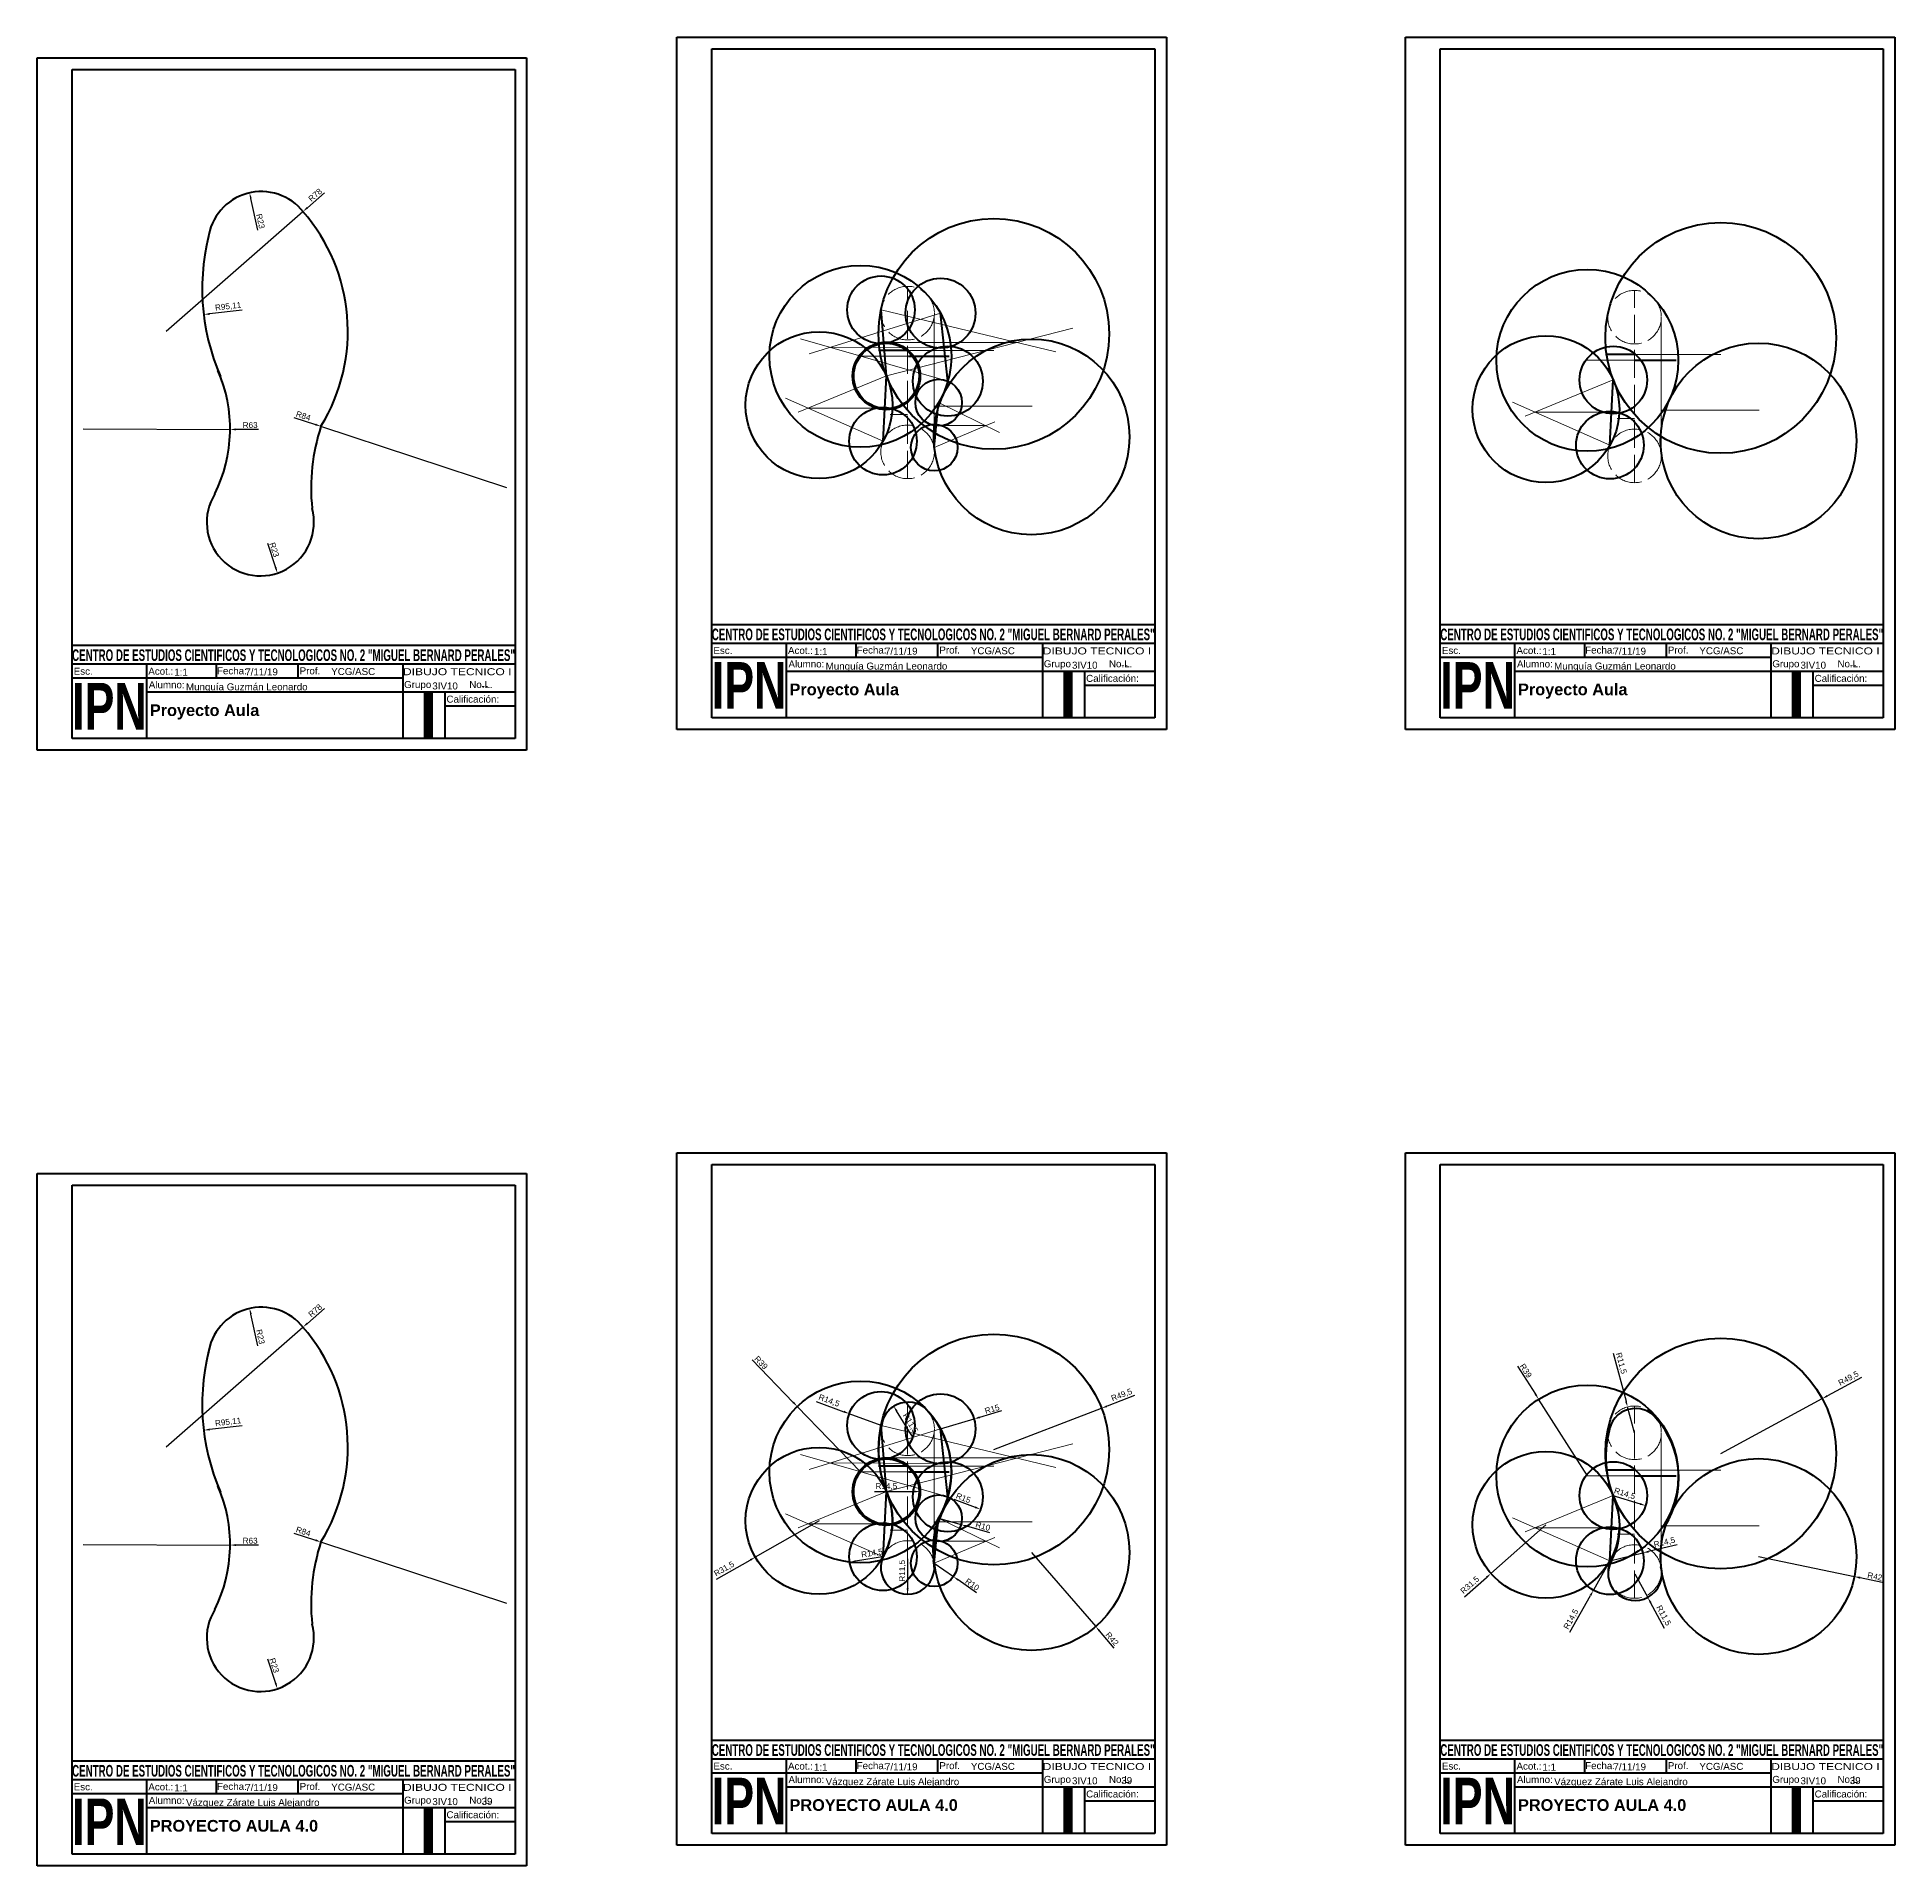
# Model space of a CAD drawing. Header units: millimetres. Extents: x 1589 to 2386, y 372 to 1156.
import ezdxf
from ezdxf.enums import TextEntityAlignment as Align

# ---------------------------------------------------------------- set-up
doc = ezdxf.new("R2010")
doc.units = ezdxf.units.MM
doc.linetypes.add('ACAD_ISO02W100', pattern=[15, 12, -3])
for name, color, linetype, lineweight in [('Cuadro de datos', 7, 'Continuous', 50), ('LINEA CONTINUA GRUESA', 4, 'Continuous', 80), ('línea continua fina', 1, 'Continuous', 50), ('línea continua gruesa', 4, 'Continuous', 80), ('Línea fina', 141, 'Continuous', 5), ('línea interrumpida', 6, 'ACAD_ISO02W100', 5), ('Margen', 191, 'Continuous', 70)]:
    doc.layers.add(name, color=color, linetype=linetype, lineweight=lineweight)
doc.layers.add('TEXTO', color=1, linetype='Continuous')
doc.styles.add('IPN', font='', dxfattribs={"height": 20})
doc.styles.get("Standard").update_dxf_attribs({"font": 'arial.ttf'})
doc.styles.add('TEXT', font='arial.ttf', dxfattribs={"height": 3})
doc.styles.add('Texto', font='arial.ttf', dxfattribs={"height": 3})
doc.styles.add('Texto Titulo', font='', dxfattribs={"height": 5})
doc.styles.add('TÍTULO', font='', dxfattribs={"height": 5})
doc.styles.get('IPN').set_extended_font_data('Arial', bold=True)
doc.styles.get('Texto Titulo').set_extended_font_data('Arial', bold=True)
doc.styles.get('TÍTULO').set_extended_font_data('Arial', bold=True)
doc.dimstyles.new('ISO-25', dxfattribs={"dimtxt": 2.5, "dimasz": 2.5, "dimexe": 1.25, "dimexo": 0.625, "dimtad": 1, "dimtxsty": 'Standard', "dimcen": 2.5, "dimadec": 0, "dimazin": 0, "dimtfac": 1, "dimtmove": 0, "dimatfit": 3, "dimfxl": 1, "dimarcsym": 0})

msp = doc.modelspace()

# ---------------------------------------------------------------- blocks, each defined once
blk = doc.blocks.new('*D1')
at = {"layer": 'Defpoints', "color": 0, "transparency": 16777216}
for p in [(1685.08, 469.43), (1692.42, 447.64)]:
    blk.add_point(p, dxfattribs=at)
at = {"layer": 'línea continua fina', "color": 0, "lineweight": -2, "transparency": 16777216}
blk.add_line((1688.1, 460.46), (1691.62, 450.01), dxfattribs=at)
at = {"layer": 'línea continua fina', "color": 0, "transparency": 16777216}
blk.add_solid([(1692.02, 450.14), (1691.23, 449.87), (1692.42, 447.64)], dxfattribs=at)
at = {"layer": 'línea continua fina', "color": 0, "transparency": 16777216, "insert": (1691.06, 457.64), "char_height": 2.5, "attachment_point": 5, "rotation": 288.6038}
blk.add_mtext('R23', dxfattribs=at)
blk = doc.blocks.new('*D2')
at = {"layer": 'Defpoints', "color": 0, "transparency": 16777216}
for p in [(1680.48, 610.74), (1685.49, 588.29)]:
    blk.add_point(p, dxfattribs=at)
at = {"layer": 'línea continua fina', "color": 0, "lineweight": -2, "transparency": 16777216}
blk.add_line((1684.06, 594.68), (1681.02, 608.3), dxfattribs=at)
at = {"layer": 'línea continua fina', "color": 0, "transparency": 16777216}
blk.add_solid([(1681.43, 608.39), (1680.62, 608.21), (1680.48, 610.74)], dxfattribs=at)
at = {"layer": 'línea continua fina', "color": 0, "transparency": 16777216, "insert": (1685.13, 598.62), "char_height": 2.5, "attachment_point": 5, "rotation": 282.57011}
blk.add_mtext('R23', dxfattribs=at)
blk = doc.blocks.new('*D3')
at = {"layer": 'Defpoints', "color": 0, "transparency": 16777216}
for p in [(1755.25, 569.73), (1660.8, 558.51)]:
    blk.add_point(p, dxfattribs=at)
at = {"layer": 'línea continua fina', "color": 0, "lineweight": -2, "transparency": 16777216}
blk.add_line((1677.28, 560.47), (1663.28, 558.81), dxfattribs=at)
at = {"layer": 'línea continua fina', "color": 0, "transparency": 16777216}
blk.add_solid([(1663.23, 559.22), (1663.33, 558.39), (1660.8, 558.51)], dxfattribs=at)
at = {"layer": 'línea continua fina', "color": 0, "transparency": 16777216, "insert": (1671.27, 561.9), "char_height": 2.5, "attachment_point": 5, "rotation": 6.77511}
blk.add_mtext('R95,11', dxfattribs=at)
blk = doc.blocks.new('*D4')
at = {"layer": 'Defpoints', "color": 0, "transparency": 16777216}
for p in [(1703.36, 602.74), (1644.61, 551.43)]:
    blk.add_point(p, dxfattribs=at)
at = {"layer": 'línea continua fina', "color": 0, "lineweight": -2, "transparency": 16777216}
for p, q in [((1712.57, 610.78), (1705.24, 604.38)), ((1644.61, 551.43), (1703.36, 602.74))]:
    blk.add_line(p, q, dxfattribs=at)
at = {"layer": 'línea continua fina', "color": 0, "transparency": 16777216}
blk.add_solid([(1704.97, 604.7), (1705.52, 604.07), (1703.36, 602.74)], dxfattribs=at)
at = {"layer": 'línea continua fina', "color": 0, "transparency": 16777216, "insert": (1708.6, 609.84), "char_height": 2.5, "attachment_point": 5, "rotation": 41.12937}
blk.add_mtext('R78', dxfattribs=at)
blk = doc.blocks.new('*D5')
at = {"layer": 'Defpoints', "color": 0, "transparency": 16777216}
for p in [(1609.09, 509.51), (1672.09, 509.26)]:
    blk.add_point(p, dxfattribs=at)
at = {"layer": 'línea continua fina', "color": 0, "lineweight": -2, "transparency": 16777216}
for p, q in [((1609.09, 509.51), (1672.09, 509.26)), ((1684.31, 509.21), (1674.59, 509.25))]:
    blk.add_line(p, q, dxfattribs=at)
at = {"layer": 'línea continua fina', "color": 0, "transparency": 16777216}
blk.add_solid([(1674.59, 509.66), (1674.59, 508.83), (1672.09, 509.26)], dxfattribs=at)
at = {"layer": 'línea continua fina', "color": 0, "transparency": 16777216, "insert": (1680.71, 511.13), "char_height": 2.5, "attachment_point": 5, "rotation": 359.77029}
blk.add_mtext('R63', dxfattribs=at)
blk = doc.blocks.new('*D6')
at = {"layer": 'Defpoints', "color": 0, "transparency": 16777216}
for p in [(1711.09, 510.57), (1790.84, 484.19)]:
    blk.add_point(p, dxfattribs=at)
at = {"layer": 'línea continua fina', "color": 0, "lineweight": -2, "transparency": 16777216}
for p, q in [((1699.49, 514.41), (1708.72, 511.36)), ((1790.84, 484.19), (1711.09, 510.57))]:
    blk.add_line(p, q, dxfattribs=at)
at = {"layer": 'línea continua fina', "color": 0, "transparency": 16777216}
blk.add_solid([(1708.85, 511.76), (1708.59, 510.96), (1711.09, 510.57)], dxfattribs=at)
at = {"layer": 'línea continua fina', "color": 0, "transparency": 16777216, "insert": (1703.52, 515.08), "char_height": 2.5, "attachment_point": 5, "rotation": 341.69096}
blk.add_mtext('R84', dxfattribs=at)
blk = doc.blocks.new('Cuadro de datos hoja A4')
at = {"layer": 'Cuadro de datos'}
for p, q in [((15, 45), (205, 45)), ((15, 5), (15, 45)), ((205, 45), (205, 5)), ((15, 37), (205, 37)), ((47, 5), (47, 37)), ((77, 31), (77, 37)), ((112, 31), (112, 37)), ((157, 5), (157, 37)), ((15, 31), (157, 31)), ((47, 25), (205, 25)), ((175, 5), (175, 25)), ((175, 19), (205, 19)), ((205, 5), (15, 5))]:
    blk.add_line(p, q, dxfattribs=at)
at = {"layer": 'línea continua fina'}
for p, q in [((0, 297), (210, 297)), ((0, 0), (0, 297)), ((210, 297), (210, 0)), ((210, 0), (0, 0))]:
    blk.add_line(p, q, dxfattribs=at)
at = {"layer": 'Margen'}
for p, q in [((15, 292), (205, 292)), ((15, 5), (15, 292)), ((205, 292), (205, 5)), ((205, 5), (15, 5))]:
    blk.add_line(p, q, dxfattribs=at)
at = {"layer": 'línea continua fina', "color": 0}
for s, height, style, width, p, p2 in [('CENTRO DE ESTUDIOS CIENTIFICOS Y TECNOLOGICOS NO. 2 "MIGUEL BERNARD PERALES"', 5, 'TÍTULO', 0.597732, (15, 38.28), (205, 38.28)), ('DIBUJO TECNICO I', 3, 'TEXT', 1.23367, (156.95, 32.18), (203.48, 32.18)), ('IPN', 20, 'IPN', 0.687053, (15, 8.88), (47, 8.88))]:
    blk.add_text(s, height=height, dxfattribs=dict(at, style=style, width=width)).set_placement(p, p2, align=Align.FIT)
at = {"layer": 'línea continua fina', "color": 0, "style": 'TEXT'}
for s, p in [('Esc.', (15.69, 32.39)), ('Acot.:', (47.69, 32.39)), ('Fecha:', (77.14, 32.57)), ('Prof. ', (112.61, 32.57)), ('Grupo              No.L.      ', (157.43, 26.68)), ('Calificación:', (175.59, 20.42))]:
    blk.add_text(s, height=3, dxfattribs=at).set_placement(p)
at = {"layer": 'línea continua fina', "color": 0, "insert": (163.88, 24.97), "char_height": 20, "attachment_point": 1, "style": 'IPN'}
blk.add_mtext_dynamic_manual_height_columns('I', width=18, gutter_width=15, heights=[0], dxfattribs=at)
at = {"layer": 'TEXTO', "color": 0, "style": 'TEXT'}
blk.add_text('Alumno:', height=3, dxfattribs=at).set_placement((47.89, 26.59))
at = {"layer": 'TEXTO'}
for tag, p, height, style in [('ESC', (24.08, 32.42), 3, 'TEXT'), ('ACOT', (58.42, 32.39), 3, 'TEXT'), ('FECHA', (89.72, 32.51), 3, 'TEXT'), ('PROF', (121.78, 32.59), 3, 'TEXT'), ('ALUMNO', (63.56, 26.45), 3, 'TEXT'), ('GRUPO', (169.37, 26.46), 3, 'TEXT'), ('NO', (196.19, 26.69), 3, 'TEXT'), ('CUADRODEREFERENCIAS', (57.89, 13.54), 5, 'TÍTULO')]:
    blk.add_attdef(tag, p, '', height=height, dxfattribs=dict(at, style=style))
blk = doc.blocks.new('*D8')
at = {"layer": 'Defpoints', "color": 0, "transparency": 16777216}
for p in [(1685.08, 948.05), (1692.42, 926.25)]:
    blk.add_point(p, dxfattribs=at)
at = {"layer": 'línea continua fina', "color": 0, "lineweight": -2, "transparency": 16777216}
blk.add_line((1688.1, 939.07), (1691.62, 928.62), dxfattribs=at)
at = {"layer": 'línea continua fina', "color": 0, "transparency": 16777216}
blk.add_solid([(1692.02, 928.75), (1691.23, 928.49), (1692.42, 926.25)], dxfattribs=at)
at = {"layer": 'línea continua fina', "color": 0, "transparency": 16777216, "insert": (1691.06, 936.26), "char_height": 2.5, "attachment_point": 5, "rotation": 288.6038}
blk.add_mtext('R23', dxfattribs=at)
blk = doc.blocks.new('*D9')
at = {"layer": 'Defpoints', "color": 0, "transparency": 16777216}
for p in [(1680.48, 1089.35), (1685.49, 1066.9)]:
    blk.add_point(p, dxfattribs=at)
at = {"layer": 'línea continua fina', "color": 0, "lineweight": -2, "transparency": 16777216}
blk.add_line((1684.06, 1073.3), (1681.02, 1086.91), dxfattribs=at)
at = {"layer": 'línea continua fina', "color": 0, "transparency": 16777216}
blk.add_solid([(1681.43, 1087), (1680.62, 1086.82), (1680.48, 1089.35)], dxfattribs=at)
at = {"layer": 'línea continua fina', "color": 0, "transparency": 16777216, "insert": (1685.13, 1077.23), "char_height": 2.5, "attachment_point": 5, "rotation": 282.57011}
blk.add_mtext('R23', dxfattribs=at)
blk = doc.blocks.new('*D10')
at = {"layer": 'Defpoints', "color": 0, "transparency": 16777216}
for p in [(1755.25, 1048.35), (1660.8, 1037.13)]:
    blk.add_point(p, dxfattribs=at)
at = {"layer": 'línea continua fina', "color": 0, "lineweight": -2, "transparency": 16777216}
blk.add_line((1677.28, 1039.09), (1663.28, 1037.42), dxfattribs=at)
at = {"layer": 'línea continua fina', "color": 0, "transparency": 16777216}
blk.add_solid([(1663.23, 1037.84), (1663.33, 1037.01), (1660.8, 1037.13)], dxfattribs=at)
at = {"layer": 'línea continua fina', "color": 0, "transparency": 16777216, "insert": (1671.27, 1040.51), "char_height": 2.5, "attachment_point": 5, "rotation": 6.77511}
blk.add_mtext('R95,11', dxfattribs=at)
blk = doc.blocks.new('*D11')
at = {"layer": 'Defpoints', "color": 0, "transparency": 16777216}
for p in [(1703.36, 1081.35), (1644.61, 1030.05)]:
    blk.add_point(p, dxfattribs=at)
at = {"layer": 'línea continua fina', "color": 0, "lineweight": -2, "transparency": 16777216}
for p, q in [((1712.57, 1089.4), (1705.24, 1083)), ((1644.61, 1030.05), (1703.36, 1081.35))]:
    blk.add_line(p, q, dxfattribs=at)
at = {"layer": 'línea continua fina', "color": 0, "transparency": 16777216}
blk.add_solid([(1704.97, 1083.31), (1705.52, 1082.68), (1703.36, 1081.35)], dxfattribs=at)
at = {"layer": 'línea continua fina', "color": 0, "transparency": 16777216, "insert": (1708.6, 1088.45), "char_height": 2.5, "attachment_point": 5, "rotation": 41.12937}
blk.add_mtext('R78', dxfattribs=at)
blk = doc.blocks.new('*D12')
at = {"layer": 'Defpoints', "color": 0, "transparency": 16777216}
for p in [(1609.09, 988.13), (1672.09, 987.87)]:
    blk.add_point(p, dxfattribs=at)
at = {"layer": 'línea continua fina', "color": 0, "lineweight": -2, "transparency": 16777216}
for p, q in [((1609.09, 988.13), (1672.09, 987.87)), ((1684.31, 987.82), (1674.59, 987.86))]:
    blk.add_line(p, q, dxfattribs=at)
at = {"layer": 'línea continua fina', "color": 0, "transparency": 16777216}
blk.add_solid([(1674.59, 988.28), (1674.59, 987.45), (1672.09, 987.87)], dxfattribs=at)
at = {"layer": 'línea continua fina', "color": 0, "transparency": 16777216, "insert": (1680.71, 989.74), "char_height": 2.5, "attachment_point": 5, "rotation": 359.77029}
blk.add_mtext('R63', dxfattribs=at)
blk = doc.blocks.new('*D13')
at = {"layer": 'Defpoints', "color": 0, "transparency": 16777216}
for p in [(1711.09, 989.19), (1790.84, 962.8)]:
    blk.add_point(p, dxfattribs=at)
at = {"layer": 'línea continua fina', "color": 0, "lineweight": -2, "transparency": 16777216}
for p, q in [((1699.49, 993.03), (1708.72, 989.98)), ((1790.84, 962.8), (1711.09, 989.19))]:
    blk.add_line(p, q, dxfattribs=at)
at = {"layer": 'línea continua fina', "color": 0, "transparency": 16777216}
blk.add_solid([(1708.85, 990.37), (1708.59, 989.58), (1711.09, 989.19)], dxfattribs=at)
at = {"layer": 'línea continua fina', "color": 0, "transparency": 16777216, "insert": (1703.52, 993.7), "char_height": 2.5, "attachment_point": 5, "rotation": 341.69096}
blk.add_mtext('R84', dxfattribs=at)
blk = doc.blocks.new('*D16')
at = {"layer": 'Defpoints', "color": 0, "transparency": 16777216}
for p in [(2045.98, 567.95), (1999.75, 550.25)]:
    blk.add_point(p, dxfattribs=at)
at = {"layer": 'Línea fina', "color": 0, "lineweight": -2, "transparency": 16777216}
for p, q in [((1999.75, 550.25), (2045.98, 567.95)), ((2060.13, 573.36), (2048.31, 568.84))]:
    blk.add_line(p, q, dxfattribs=at)
at = {"layer": 'Línea fina', "color": 0, "transparency": 16777216}
blk.add_solid([(2048.16, 569.23), (2048.46, 568.45), (2045.98, 567.95)], dxfattribs=at)
at = {"layer": 'Línea fina', "color": 0, "transparency": 16777216, "insert": (2054.63, 573.54), "char_height": 2.5, "attachment_point": 5, "rotation": 20.94691}
blk.add_mtext('R49,5', dxfattribs=at)
blk = doc.blocks.new('*D17')
at = {"layer": 'Defpoints', "color": 0, "transparency": 16777216}
for p in [(2015.95, 506.05), (2043.44, 474.3)]:
    blk.add_point(p, dxfattribs=at)
at = {"layer": 'Línea fina', "color": 0, "lineweight": -2, "transparency": 16777216}
for p, q in [((2015.95, 506.05), (2043.44, 474.3)), ((2051.42, 465.08), (2045.07, 472.41))]:
    blk.add_line(p, q, dxfattribs=at)
at = {"layer": 'Línea fina', "color": 0, "transparency": 16777216}
blk.add_solid([(2045.39, 472.68), (2044.76, 472.14), (2043.44, 474.3)], dxfattribs=at)
at = {"layer": 'Línea fina', "color": 0, "transparency": 16777216, "insert": (2050.48, 469.03), "char_height": 2.5, "attachment_point": 5, "rotation": 310.88304}
blk.add_mtext('R42', dxfattribs=at)
blk = doc.blocks.new('*D18')
at = {"layer": 'Defpoints', "color": 0, "transparency": 16777216}
for p in [(1915.42, 568.7), (1942.51, 540.64)]:
    blk.add_point(p, dxfattribs=at)
at = {"layer": 'Línea fina', "color": 0, "lineweight": -2, "transparency": 16777216}
for p, q in [((1896.02, 588.79), (1913.69, 570.49)), ((1942.51, 540.64), (1915.42, 568.7))]:
    blk.add_line(p, q, dxfattribs=at)
at = {"layer": 'Línea fina', "color": 0, "transparency": 16777216}
blk.add_solid([(1913.99, 570.78), (1913.39, 570.21), (1915.42, 568.7)], dxfattribs=at)
at = {"layer": 'Línea fina', "color": 0, "transparency": 16777216, "insert": (1899.9, 587.51), "char_height": 2.5, "attachment_point": 5, "rotation": 313.9955}
blk.add_mtext('R39', dxfattribs=at)
blk = doc.blocks.new('*D19')
at = {"layer": 'Defpoints', "color": 0, "transparency": 16777216}
for p in [(1924.75, 519.68), (1897.4, 504.06)]:
    blk.add_point(p, dxfattribs=at)
at = {"layer": 'Línea fina', "color": 0, "lineweight": -2, "transparency": 16777216}
for p, q in [((1924.75, 519.68), (1897.4, 504.06)), ((1880.77, 494.56), (1895.23, 502.82))]:
    blk.add_line(p, q, dxfattribs=at)
at = {"layer": 'Línea fina', "color": 0, "transparency": 16777216}
blk.add_solid([(1895.02, 503.18), (1895.44, 502.45), (1897.4, 504.06)], dxfattribs=at)
at = {"layer": 'Línea fina', "color": 0, "transparency": 16777216, "insert": (1884.12, 498.92), "char_height": 2.5, "attachment_point": 5, "rotation": 29.73305}
blk.add_mtext('R31,5', dxfattribs=at)
blk = doc.blocks.new('*D20')
at = {"layer": 'Defpoints', "color": 0, "transparency": 16777216}
for p in [(1953.65, 532.21), (1968.15, 532.21)]:
    blk.add_point(p, dxfattribs=at)
at = {"layer": 'Línea fina', "color": 0, "lineweight": -2, "transparency": 16777216}
blk.add_line((1948.58, 532.21), (1965.65, 532.21), dxfattribs=at)
at = {"layer": 'Línea fina', "color": 0, "transparency": 16777216}
blk.add_solid([(1965.65, 532.62), (1965.65, 531.79), (1968.15, 532.21)], dxfattribs=at)
at = {"layer": 'Línea fina', "color": 0, "transparency": 16777216, "insert": (1953.65, 534.33), "char_height": 2.5, "attachment_point": 5}
blk.add_mtext('R14,5', dxfattribs=at)
blk = doc.blocks.new('*D21')
at = {"layer": 'Defpoints', "color": 0, "transparency": 16777216}
for p in [(1952.2, 504.23), (1937.89, 501.91)]:
    blk.add_point(p, dxfattribs=at)
at = {"layer": 'Línea fina', "color": 0, "lineweight": -2, "transparency": 16777216}
blk.add_line((1952.85, 504.33), (1940.36, 502.31), dxfattribs=at)
at = {"layer": 'Línea fina', "color": 0, "transparency": 16777216}
blk.add_solid([(1940.29, 502.72), (1940.42, 501.9), (1937.89, 501.91)], dxfattribs=at)
at = {"layer": 'Línea fina', "color": 0, "transparency": 16777216, "insert": (1947.5, 505.62), "char_height": 2.5, "attachment_point": 5, "rotation": 9.18214}
blk.add_mtext('R14,5', dxfattribs=at)
blk = doc.blocks.new('*D22')
at = {"layer": 'Defpoints', "color": 0, "transparency": 16777216}
for p in [(1962.75, 499.64), (1962.75, 488.14)]:
    blk.add_point(p, dxfattribs=at)
at = {"layer": 'Línea fina', "color": 0, "lineweight": -2, "transparency": 16777216}
blk.add_line((1962.75, 503.3), (1962.75, 490.64), dxfattribs=at)
at = {"layer": 'Línea fina', "color": 0, "transparency": 16777216}
blk.add_solid([(1962.33, 490.64), (1963.17, 490.64), (1962.75, 488.14)], dxfattribs=at)
at = {"layer": 'Línea fina', "color": 0, "transparency": 16777216, "insert": (1960.62, 498.22), "char_height": 2.5, "attachment_point": 5, "rotation": 90}
blk.add_mtext('R11,5', dxfattribs=at)
blk = doc.blocks.new('*D23')
at = {"layer": 'Defpoints', "color": 0, "transparency": 16777216}
for p in [(1956.73, 568.94), (1962.75, 559.14)]:
    blk.add_point(p, dxfattribs=at)
at = {"layer": 'Línea fina', "color": 0, "lineweight": -2, "transparency": 16777216}
blk.add_line((1964.66, 556.03), (1958.03, 566.81), dxfattribs=at)
at = {"layer": 'Línea fina', "color": 0, "transparency": 16777216}
blk.add_solid([(1958.39, 567.03), (1957.68, 566.59), (1956.73, 568.94)], dxfattribs=at)
at = {"layer": 'Línea fina', "color": 0, "transparency": 16777216, "insert": (1963.82, 561.47), "char_height": 2.5, "attachment_point": 5, "rotation": 301.58633}
blk.add_mtext('R11,5', dxfattribs=at)
blk = doc.blocks.new('*D24')
at = {"layer": 'Defpoints', "color": 0, "transparency": 16777216}
for p in [(1980.02, 529.96), (1994.03, 524.6)]:
    blk.add_point(p, dxfattribs=at)
at = {"layer": 'Línea fina', "color": 0, "lineweight": -2, "transparency": 16777216}
blk.add_line((1982.6, 528.97), (1991.69, 525.49), dxfattribs=at)
at = {"layer": 'Línea fina', "color": 0, "transparency": 16777216}
blk.add_solid([(1991.84, 525.88), (1991.55, 525.1), (1994.03, 524.6)], dxfattribs=at)
at = {"layer": 'Línea fina', "color": 0, "transparency": 16777216, "insert": (1986.66, 529.45), "char_height": 2.5, "attachment_point": 5, "rotation": 339.05718}
blk.add_mtext('R15', dxfattribs=at)
blk = doc.blocks.new('*D26')
at = {"layer": 'Defpoints', "color": 0, "transparency": 16777216}
for p in [(1976.07, 520.77), (1985.69, 518.03)]:
    blk.add_point(p, dxfattribs=at)
at = {"layer": 'Línea fina', "color": 0, "lineweight": -2, "transparency": 16777216}
for p, q in [((1976.07, 520.77), (1985.69, 518.03)), ((1998, 514.51), (1988.09, 517.34))]:
    blk.add_line(p, q, dxfattribs=at)
at = {"layer": 'Línea fina', "color": 0, "transparency": 16777216}
blk.add_solid([(1988.21, 517.74), (1987.98, 516.94), (1985.69, 518.03)], dxfattribs=at)
at = {"layer": 'Línea fina', "color": 0, "transparency": 16777216, "insert": (1995.05, 517.33), "char_height": 2.5, "attachment_point": 5, "rotation": 344.06245}
blk.add_mtext('R10', dxfattribs=at)
blk = doc.blocks.new('*D27')
at = {"layer": 'Defpoints', "color": 0, "transparency": 16777216}
for p in [(1974.2, 501.48), (1982.38, 495.73)]:
    blk.add_point(p, dxfattribs=at)
at = {"layer": 'Línea fina', "color": 0, "lineweight": -2, "transparency": 16777216}
for p, q in [((1974.2, 501.48), (1982.38, 495.73)), ((1992.37, 488.71), (1984.42, 494.29))]:
    blk.add_line(p, q, dxfattribs=at)
at = {"layer": 'Línea fina', "color": 0, "transparency": 16777216}
blk.add_solid([(1984.66, 494.63), (1984.18, 493.95), (1982.38, 495.73)], dxfattribs=at)
at = {"layer": 'Línea fina', "color": 0, "transparency": 16777216, "insert": (1990.51, 492.34), "char_height": 2.5, "attachment_point": 5, "rotation": 324.90904}
blk.add_mtext('R10', dxfattribs=at)
blk = doc.blocks.new('*D28')
at = {"layer": 'Defpoints', "color": 0, "transparency": 16777216}
for p in [(1976.84, 559.14), (1991.24, 563.35)]:
    blk.add_point(p, dxfattribs=at)
at = {"layer": 'Línea fina', "color": 0, "lineweight": -2, "transparency": 16777216}
for p, q in [((2002.99, 566.78), (1993.64, 564.05)), ((1976.84, 559.14), (1991.24, 563.35))]:
    blk.add_line(p, q, dxfattribs=at)
at = {"layer": 'Línea fina', "color": 0, "transparency": 16777216}
blk.add_solid([(1993.53, 564.45), (1993.76, 563.65), (1991.24, 563.35)], dxfattribs=at)
at = {"layer": 'Línea fina', "color": 0, "transparency": 16777216, "insert": (1998.99, 567.59), "char_height": 2.5, "attachment_point": 5, "rotation": 16.27936}
blk.add_mtext('R15', dxfattribs=at)
blk = doc.blocks.new('*D29')
at = {"layer": 'Defpoints', "color": 0, "transparency": 16777216}
for p in [(1937.74, 565.61), (1951.34, 560.59)]:
    blk.add_point(p, dxfattribs=at)
at = {"layer": 'Línea fina', "color": 0, "lineweight": -2, "transparency": 16777216}
for p, q in [((1923.52, 570.86), (1935.39, 566.48)), ((1951.34, 560.59), (1937.74, 565.61))]:
    blk.add_line(p, q, dxfattribs=at)
at = {"layer": 'Línea fina', "color": 0, "transparency": 16777216}
blk.add_solid([(1935.54, 566.87), (1935.25, 566.09), (1937.74, 565.61)], dxfattribs=at)
at = {"layer": 'Línea fina', "color": 0, "transparency": 16777216, "insert": (1929.02, 571.1), "char_height": 2.5, "attachment_point": 5, "rotation": 339.72312}
blk.add_mtext('R14,5', dxfattribs=at)
blk = doc.blocks.new('*D30')
at = {"layer": 'Defpoints', "color": 0, "transparency": 16777216}
for p in [(2355.13, 572.07), (2311.59, 548.52)]:
    blk.add_point(p, dxfattribs=at)
at = {"layer": 'Línea fina', "color": 0, "lineweight": -2, "transparency": 16777216}
for p, q in [((2371.95, 581.17), (2357.33, 573.26)), ((2311.59, 548.52), (2355.13, 572.07))]:
    blk.add_line(p, q, dxfattribs=at)
at = {"layer": 'Línea fina', "color": 0, "transparency": 16777216}
blk.add_solid([(2357.13, 573.63), (2357.53, 572.9), (2355.13, 572.07)], dxfattribs=at)
at = {"layer": 'Línea fina', "color": 0, "transparency": 16777216, "insert": (2366.47, 580.62), "char_height": 2.5, "attachment_point": 5, "rotation": 28.41007}
blk.add_mtext('R49,5', dxfattribs=at)
blk = doc.blocks.new('*D31')
at = {"layer": 'Defpoints', "color": 0, "transparency": 16777216}
for p in [(2327.79, 504.32), (2368.9, 495.74)]:
    blk.add_point(p, dxfattribs=at)
at = {"layer": 'Línea fina', "color": 0, "lineweight": -2, "transparency": 16777216}
for p, q in [((2327.79, 504.32), (2368.9, 495.74)), ((2380.84, 493.24), (2371.35, 495.22))]:
    blk.add_line(p, q, dxfattribs=at)
at = {"layer": 'Línea fina', "color": 0, "transparency": 16777216}
blk.add_solid([(2371.43, 495.63), (2371.26, 494.82), (2368.9, 495.74)], dxfattribs=at)
at = {"layer": 'Línea fina', "color": 0, "transparency": 16777216, "insert": (2377.7, 495.82), "char_height": 2.5, "attachment_point": 5, "rotation": 348.1988}
blk.add_mtext('R42', dxfattribs=at)
blk = doc.blocks.new('*D32')
at = {"layer": 'Defpoints', "color": 0, "transparency": 16777216}
for p in [(2274.8, 496.92), (2280.28, 486.81)]:
    blk.add_point(p, dxfattribs=at)
at = {"layer": 'Línea fina', "color": 0, "lineweight": -2, "transparency": 16777216}
for p, q in [((2274.8, 496.92), (2280.28, 486.81)), ((2287.51, 473.49), (2281.48, 484.61))]:
    blk.add_line(p, q, dxfattribs=at)
at = {"layer": 'Línea fina', "color": 0, "transparency": 16777216}
blk.add_solid([(2281.84, 484.81), (2281.11, 484.42), (2280.28, 486.81)], dxfattribs=at)
at = {"layer": 'Línea fina', "color": 0, "transparency": 16777216, "insert": (2286.96, 478.97), "char_height": 2.5, "attachment_point": 5, "rotation": 298.46318}
blk.add_mtext('R11,5', dxfattribs=at)
blk = doc.blocks.new('*D33')
at = {"layer": 'Defpoints', "color": 0, "transparency": 16777216}
for p in [(2264.05, 502.5), (2256.95, 489.85)]:
    blk.add_point(p, dxfattribs=at)
at = {"layer": 'Línea fina', "color": 0, "lineweight": -2, "transparency": 16777216}
for p, q in [((2264.05, 502.5), (2256.95, 489.85)), ((2246.89, 471.91), (2255.73, 487.67))]:
    blk.add_line(p, q, dxfattribs=at)
at = {"layer": 'Línea fina', "color": 0, "transparency": 16777216}
blk.add_solid([(2255.37, 487.88), (2256.09, 487.47), (2256.95, 489.85)], dxfattribs=at)
at = {"layer": 'Línea fina', "color": 0, "transparency": 16777216, "insert": (2247.52, 477.38), "char_height": 2.5, "attachment_point": 5, "rotation": 60.71196}
blk.add_mtext('R14,5', dxfattribs=at)
blk = doc.blocks.new('*D34')
at = {"layer": 'Defpoints', "color": 0, "transparency": 16777216}
for p in [(2236.6, 517.95), (2213.02, 497.07)]:
    blk.add_point(p, dxfattribs=at)
at = {"layer": 'Línea fina', "color": 0, "lineweight": -2, "transparency": 16777216}
for p, q in [((2236.6, 517.95), (2213.02, 497.07)), ((2201.67, 487.02), (2211.14, 495.41))]:
    blk.add_line(p, q, dxfattribs=at)
at = {"layer": 'Línea fina', "color": 0, "transparency": 16777216}
blk.add_solid([(2210.87, 495.72), (2211.42, 495.1), (2213.02, 497.07)], dxfattribs=at)
at = {"layer": 'Línea fina', "color": 0, "transparency": 16777216, "insert": (2204.06, 491.98), "char_height": 2.5, "attachment_point": 5, "rotation": 41.5303}
blk.add_mtext('R31,5', dxfattribs=at)
blk = doc.blocks.new('*D35')
at = {"layer": 'Defpoints', "color": 0, "transparency": 16777216}
for p in [(2233.46, 571.84), (2254.36, 538.91)]:
    blk.add_point(p, dxfattribs=at)
at = {"layer": 'Línea fina', "color": 0, "lineweight": -2, "transparency": 16777216}
for p, q in [((2224.44, 586.06), (2232.12, 573.95)), ((2254.36, 538.91), (2233.46, 571.84))]:
    blk.add_line(p, q, dxfattribs=at)
at = {"layer": 'Línea fina', "color": 0, "transparency": 16777216}
blk.add_solid([(2232.47, 574.18), (2231.77, 573.73), (2233.46, 571.84)], dxfattribs=at)
at = {"layer": 'Línea fina', "color": 0, "transparency": 16777216, "insert": (2227.98, 584.03), "char_height": 2.5, "attachment_point": 5, "rotation": 302.3946}
blk.add_mtext('R39', dxfattribs=at)
blk = doc.blocks.new('*D36')
at = {"layer": 'Defpoints', "color": 0, "transparency": 16777216}
for p in [(2271.6, 568.52), (2274.59, 557.41)]:
    blk.add_point(p, dxfattribs=at)
at = {"layer": 'Línea fina', "color": 0, "lineweight": -2, "transparency": 16777216}
for p, q in [((2265.37, 591.6), (2270.95, 570.93)), ((2274.59, 557.41), (2271.6, 568.52))]:
    blk.add_line(p, q, dxfattribs=at)
at = {"layer": 'Línea fina', "color": 0, "transparency": 16777216}
blk.add_solid([(2271.35, 571.04), (2270.54, 570.82), (2271.6, 568.52)], dxfattribs=at)
at = {"layer": 'Línea fina', "color": 0, "transparency": 16777216, "insert": (2268.75, 587.25), "char_height": 2.5, "attachment_point": 5, "rotation": 285.09876}
blk.add_mtext('R11,5', dxfattribs=at)
blk = doc.blocks.new('*D37')
at = {"layer": 'Defpoints', "color": 0, "transparency": 16777216}
for p in [(2265.5, 530.48), (2279.35, 526.19)]:
    blk.add_point(p, dxfattribs=at)
at = {"layer": 'Línea fina', "color": 0, "lineweight": -2, "transparency": 16777216}
blk.add_line((2264.87, 530.67), (2276.96, 526.93), dxfattribs=at)
at = {"layer": 'Línea fina', "color": 0, "transparency": 16777216}
blk.add_solid([(2277.09, 527.33), (2276.84, 526.53), (2279.35, 526.19)], dxfattribs=at)
at = {"layer": 'Línea fina', "color": 0, "transparency": 16777216, "insert": (2270.35, 531.2), "char_height": 2.5, "attachment_point": 5, "rotation": 342.80018}
blk.add_mtext('R14,5', dxfattribs=at)
blk = doc.blocks.new('*D38')
at = {"layer": 'Defpoints', "color": 0, "transparency": 16777216}
for p in [(2264.05, 502.5), (2278.15, 505.87)]:
    blk.add_point(p, dxfattribs=at)
at = {"layer": 'Línea fina', "color": 0, "lineweight": -2, "transparency": 16777216}
for p, q in [((2264.05, 502.5), (2278.15, 505.87)), ((2292.89, 509.39), (2280.58, 506.45))]:
    blk.add_line(p, q, dxfattribs=at)
at = {"layer": 'Línea fina', "color": 0, "transparency": 16777216}
blk.add_solid([(2280.49, 506.85), (2280.68, 506.04), (2278.15, 505.87)], dxfattribs=at)
at = {"layer": 'Línea fina', "color": 0, "transparency": 16777216, "insert": (2287.46, 510.28), "char_height": 2.5, "attachment_point": 5, "rotation": 13.4255}
blk.add_mtext('R14,5', dxfattribs=at)

# ---------------------------------------------------------------- dimensions: what is measured, and where the dimension line sits
at = {"layer": 'línea continua fina'}
for center, mpoint, picture, middle in [((1644.607, 1030.048), (1703.359, 1081.353), '*D11', (1708.597, 1088.452)), ((1790.837, 962.802), (1711.09, 989.19), '*D13', (1703.516, 993.699)), ((1609.09, 988.126), (1672.089, 987.873), '*D12', (1680.709, 989.741)), ((1644.607, 551.432), (1703.359, 602.738), '*D4', (1708.597, 609.836)), ((1609.09, 509.51), (1672.089, 509.258), '*D5', (1680.709, 511.126)), ((1790.837, 484.187), (1711.09, 510.575), '*D6', (1703.516, 515.084))]:
    dim = msp.add_radius_dim(center=center, mpoint=mpoint, dimstyle='ISO-25', dxfattribs=at)
    dim.commit()
    dim.dimension.update_dxf_attribs({"geometry": picture, "text_midpoint": middle})
for center, mpoint, picture, middle in [((1685.486, 1066.905), (1680.48, 1089.354), '*D9', (1683.275, 1076.821)), ((1755.245, 1048.348), (1660.798, 1037.128), '*D10', (1671.521, 1038.402)), ((1685.082, 948.05), (1692.419, 926.252), '*D8', (1689.256, 935.649)), ((1685.486, 588.289), (1680.48, 610.738), '*D2', (1683.275, 598.205)), ((1755.245, 569.733), (1660.798, 558.512), '*D3', (1671.521, 559.786)), ((1685.082, 469.434), (1692.419, 447.636), '*D1', (1689.256, 457.033))]:
    dim = msp.add_radius_dim(center=center, mpoint=mpoint, dimstyle='ISO-25', dxfattribs=at)
    dim.commit()
    dim.dimension.update_dxf_attribs({"geometry": picture, "text_midpoint": middle, "dimtype": 164})
at = {"layer": 'Línea fina'}
for center, mpoint, picture, middle in [((1942.512, 540.64), (1915.422, 568.696), '*D18', (1898.528, 586.193)), ((2274.593, 557.412), (2271.598, 568.515), '*D36', (2266.692, 586.696)), ((2254.356, 538.911), (2233.462, 571.842), '*D35', (2226.377, 583.008)), ((2311.593, 548.522), (2355.132, 572.073), '*D30', (2367.481, 578.753)), ((1962.749, 559.141), (1956.725, 568.937), '*D23', (1962.004, 560.352)), ((1953.655, 532.206), (1968.155, 532.206), '*D20', (1953.655, 532.206)), ((2265.499, 530.477), (2279.351, 526.19), '*D37', (2269.724, 529.17)), ((1980.021, 529.959), (1994.03, 524.598), '*D24', (1985.978, 527.679)), ((1924.753, 519.679), (1897.4, 504.056), '*D19', (1885.179, 497.076)), ((1976.072, 520.772), (1985.687, 518.026), '*D26', (1994.531, 515.501)), ((1952.204, 504.228), (1937.889, 501.915), '*D21', (1947.838, 503.523)), ((1962.749, 499.641), (1962.749, 488.141), '*D22', (1962.749, 498.218)), ((2264.048, 502.5), (2256.954, 489.853), '*D33', (2249.374, 476.338))]:
    dim = msp.add_radius_dim(center=center, mpoint=mpoint, dimstyle='ISO-25', dxfattribs=at)
    dim.commit()
    dim.dimension.update_dxf_attribs({"geometry": picture, "text_midpoint": middle, "dimtype": 164})
for center, mpoint, picture, middle in [((1951.34, 560.587), (1937.739, 565.612), '*D29', (1929.023, 571.1)), ((1999.749, 550.25), (2045.977, 567.947), '*D16', (2054.629, 573.536)), ((1976.844, 559.141), (1991.243, 563.346), '*D28', (1998.985, 567.587)), ((2236.597, 517.95), (2213.016, 497.065), '*D34', (2204.062, 491.976)), ((2264.048, 502.5), (2278.152, 505.867), '*D38', (2287.46, 510.276)), ((2015.945, 506.053), (2043.435, 474.299), '*D17', (2050.485, 469.029)), ((2327.79, 504.325), (2368.902, 495.735), '*D31', (2377.704, 495.817)), ((1974.196, 501.477), (1982.378, 495.728), '*D27', (1990.514, 492.336)), ((2274.804, 496.922), (2280.285, 486.812), '*D32', (2286.958, 478.967))]:
    dim = msp.add_radius_dim(center=center, mpoint=mpoint, dimstyle='ISO-25', dxfattribs=at)
    dim.commit()
    dim.dimension.update_dxf_attribs({"geometry": picture, "text_midpoint": middle})

# ---------------------------------------------------------------- linework, layer by layer
at = {"layer": 'LINEA CONTINUA GRUESA'}
for centre, radius, start, end in [((1685.486, 588.289), 23, 37.99359, 172.776512), ((1644.607, 551.432), 78, 328.430837, 41.129374), ((1755.245, 569.733), 95.111, 163.827059, 203.368423), ((1962.951, 559.068), 11.5, 37.99359, 172.776512), ((1942.512, 540.64), 39, 328.430837, 41.129374), ((2275.006, 556.35), 11.5, 37.99359, 172.776512), ((1997.831, 549.79), 47.556, 163.827059, 203.368423), ((2309.886, 547.072), 47.556, 163.827059, 203.368423), ((2254.567, 537.921), 39, 328.430837, 41.129374), ((1609.09, 509.51), 63, 333.760774, 23.433327), ((1924.753, 519.679), 31.5, 333.760774, 23.433327), ((2236.808, 516.96), 31.5, 333.760774, 23.433327), ((2015.627, 507.017), 42, 161.69096, 186.020419), ((1790.837, 484.187), 84, 161.69096, 186.020419), ((2327.682, 504.299), 42, 161.69096, 186.020419), ((1962.749, 499.641), 11.5, 147.899004, 14.973032), ((2274.804, 496.922), 11.5, 147.899004, 14.973032), ((1685.082, 469.434), 23, 147.899004, 14.973032)]:
    msp.add_arc(centre, radius, start, end, dxfattribs=at)
at = {"layer": 'línea continua fina'}
for p, q in [((1953.655, 1010.821), (1951.34, 1039.202)), ((1980.021, 1008.575), (1976.844, 1037.756)), ((1962.749, 1021.756), (1950.249, 1021.756)), ((1963.086, 1019.255), (1980.586, 1019.255)), ((2274.593, 1020.028), (2262.093, 1020.028)), ((2274.931, 1017.527), (2292.431, 1017.527)), ((1952.204, 982.844), (1953.655, 1010.821)), ((2264.048, 981.116), (2265.499, 1009.093)), ((1711.09, 989.19), (1711.064, 989.213)), ((1711.064, 989.213), (1711.09, 989.19)), ((1955.249, 994.256), (1955.249, 994.256)), ((2267.093, 992.528), (2267.093, 992.528)), ((1953.655, 532.206), (1951.34, 560.587)), ((1980.021, 529.959), (1976.844, 559.141)), ((1962.749, 543.141), (1950.249, 543.141)), ((1963.086, 540.64), (1980.586, 540.64)), ((2274.593, 541.412), (2262.093, 541.412)), ((2274.931, 538.911), (2292.431, 538.911)), ((1952.204, 504.228), (1953.655, 532.206)), ((2264.048, 502.5), (2265.499, 530.477)), ((1711.09, 510.575), (1711.064, 510.597)), ((1711.064, 510.597), (1711.09, 510.575)), ((1955.249, 515.641), (1955.249, 515.641)), ((2267.093, 513.912), (2267.093, 513.912))]:
    msp.add_line(p, q, dxfattribs=at)
for centre, radius in [((1999.749, 1028.866), 49.5), ((2311.593, 1027.137), 49.5), ((1942.512, 1019.255), 39), ((1951.34, 1039.202), 14.5), ((1976.844, 1037.756), 15), ((2254.356, 1017.527), 39), ((1924.753, 998.294), 31.5), ((2236.597, 996.566), 31.5), ((1953.655, 1010.821), 14.5), ((1953.655, 1010.821), 14), ((1980.021, 1008.575), 15), ((2015.945, 984.669), 42), ((2265.499, 1009.093), 14.5), ((2327.79, 982.94), 42), ((1976.072, 999.388), 10), ((1952.204, 982.844), 14.5), ((1974.196, 980.093), 10), ((2264.048, 981.116), 14.5), ((1999.749, 550.25), 49.5), ((2311.593, 548.522), 49.5), ((1942.512, 540.64), 39), ((1951.34, 560.587), 14.5), ((1976.844, 559.141), 15), ((2254.356, 538.911), 39), ((1924.753, 519.679), 31.5), ((1953.655, 532.206), 14.5), ((1953.655, 532.206), 14), ((1980.021, 529.959), 15), ((2015.945, 506.053), 42), ((2236.597, 517.95), 31.5), ((2265.499, 530.477), 14.5), ((2327.79, 504.325), 42), ((1976.072, 520.772), 10), ((1952.204, 504.228), 14.5), ((1974.196, 501.477), 10), ((2264.048, 502.5), 14.5)]:
    msp.add_circle(centre, radius, dxfattribs=at)
for centre, radius, start, end in [((1685.486, 1066.905), 23, 37.99359, 172.776512), ((1644.607, 1030.048), 78, 328.430837, 41.129374), ((1755.245, 1048.348), 95.111, 163.827059, 203.368423), ((1609.09, 988.126), 63, 333.760774, 23.433327), ((1790.837, 962.802), 84, 161.69096, 186.020419), ((1685.082, 948.05), 23, 147.899004, 14.973032)]:
    msp.add_arc(centre, radius, start, end, dxfattribs=at)
at = {"layer": 'línea continua gruesa'}
for p, q in [((1974.196, 980.093), (1976.072, 999.388)), ((1974.196, 501.477), (1976.072, 520.772))]:
    msp.add_line(p, q, dxfattribs=at)
at = {"layer": 'Línea fina'}
for p, q in [((1976.844, 1037.756), (1920.519, 1020.362)), ((1951.34, 1039.202), (2026.321, 1021.146)), ((1974.196, 979.362), (1974.196, 1036.651)), ((1953.655, 1010.821), (2033.616, 1031.333)), ((2286.04, 977.634), (2286.04, 1034.922)), ((1980.021, 1008.575), (1916.836, 1026.785)), ((1975.355, 1022.831), (1929.252, 1023.205)), ((1950.249, 1021.756), (1999.749, 1021.756)), ((1955.234, 1025.235), (2009.186, 1025.235)), ((1980.586, 1019.255), (1941.586, 1019.255)), ((2292.431, 1017.527), (2253.431, 1017.527)), ((2262.093, 1020.028), (2311.593, 1020.028)), ((1953.655, 1010.821), (1915.827, 995.317)), ((2265.499, 1009.093), (2227.671, 993.588)), ((1952.204, 982.844), (1910.424, 1001.234)), ((1949.187, 997.027), (1920.038, 997.027)), ((1974.196, 997.863), (2016.196, 997.863)), ((1976.072, 999.388), (2002.12, 986.613)), ((2264.048, 981.116), (2222.269, 999.505)), ((1962.749, 994.256), (1955.249, 994.256)), ((1974.196, 980.093), (2000.105, 991.167)), ((1977.581, 989.502), (1996.27, 989.502)), ((2261.032, 995.298), (2231.883, 995.298)), ((2274.593, 992.528), (2267.093, 992.528)), ((2286.04, 996.134), (2328.04, 996.134)), ((1976.844, 559.141), (1920.519, 541.746)), ((1951.34, 560.587), (2026.321, 542.531)), ((1974.196, 500.746), (1974.196, 558.035)), ((1953.655, 532.206), (2033.616, 552.717)), ((2286.04, 499.018), (2286.04, 556.307)), ((1980.021, 529.959), (1916.836, 548.169)), ((1975.355, 544.215), (1929.252, 544.589)), ((1950.249, 543.141), (1999.749, 543.141)), ((1955.234, 546.619), (2009.186, 546.619)), ((1980.586, 540.64), (1941.586, 540.64)), ((2292.431, 538.911), (2253.431, 538.911)), ((2262.093, 541.412), (2311.593, 541.412)), ((1953.655, 532.206), (1915.827, 516.701)), ((2265.499, 530.477), (2227.671, 514.973)), ((1952.204, 504.228), (1910.424, 522.618)), ((1949.187, 518.411), (1920.038, 518.411)), ((1974.196, 519.247), (2016.196, 519.247)), ((1976.072, 520.772), (2002.12, 507.998)), ((2264.048, 502.5), (2222.269, 520.89)), ((1962.749, 515.641), (1955.249, 515.641)), ((1974.196, 501.477), (2000.105, 512.551)), ((1977.581, 510.886), (1996.27, 510.886)), ((2261.032, 516.683), (2231.883, 516.683)), ((2274.593, 513.912), (2267.093, 513.912)), ((2286.04, 517.519), (2328.04, 517.519))]:
    msp.add_line(p, q, dxfattribs=at)
at = {"layer": 'línea interrumpida'}
for p, q in [((1962.749, 966.756), (1962.749, 1049.256)), ((2274.593, 965.028), (2274.593, 1047.528)), ((1962.749, 488.141), (1962.749, 570.641)), ((2274.593, 486.412), (2274.593, 568.912))]:
    msp.add_line(p, q, dxfattribs=at)
for centre in [(1962.749, 1037.756), (2274.593, 1036.028), (1962.749, 978.256), (2274.593, 976.528), (1962.749, 559.141), (2274.593, 557.412), (1962.749, 499.641), (2274.593, 497.912)]:
    msp.add_circle(centre, 11.5, dxfattribs=at)

# ---------------------------------------------------------------- block references
at = {"layer": 'Línea fina'}
ref = msp.add_blockref('Cuadro de datos hoja A4', (1863.756, 859.167), dxfattribs=at)
ref.add_attrib('CUADRODEREFERENCIA', 'Proyecto Aula', (1912.101, 873.844), dxfattribs={"height": 5, "style": 'Texto Titulo'})
ref.add_attrib('ALUMNO', 'Munguía Guzmán Leonardo', (1927.595, 884.866), dxfattribs={"height": 3, "style": 'Texto'})
ref.add_attrib('NO.L.', '--', (2054.42, 885.329), dxfattribs={"height": 3, "style": 'Texto'})
ref.add_attrib('GRUPO', '3IV10', (2033.277, 885.233), dxfattribs={"height": 3, "style": 'Texto'})
ref.add_attrib('PROFESOR', 'YCG/ASC', (1989.903, 891.425), dxfattribs={"height": 3, "style": 'Texto'})
ref.add_attrib('ACOT.', '1:1', (1922.563, 891.116), dxfattribs={"height": 3, "style": 'Texto'})
ref.add_attrib('FECHA', '7/11/19', (1953.034, 891.261), dxfattribs={"height": 3, "style": 'Texto'})
ref = msp.add_blockref('Cuadro de datos hoja A4', (2176.277, 859.167), dxfattribs=at)
ref.add_attrib('CUADRODEREFERENCIA', 'Proyecto Aula', (2224.622, 873.844), dxfattribs={"height": 5, "style": 'Texto Titulo'})
ref.add_attrib('ALUMNO', 'Munguía Guzmán Leonardo', (2240.117, 884.866), dxfattribs={"height": 3, "style": 'Texto'})
ref.add_attrib('NO.L.', '--', (2366.942, 885.329), dxfattribs={"height": 3, "style": 'Texto'})
ref.add_attrib('GRUPO', '3IV10', (2345.798, 885.233), dxfattribs={"height": 3, "style": 'Texto'})
ref.add_attrib('PROFESOR', 'YCG/ASC', (2302.425, 891.425), dxfattribs={"height": 3, "style": 'Texto'})
ref.add_attrib('ACOT.', '1:1', (2235.084, 891.116), dxfattribs={"height": 3, "style": 'Texto'})
ref.add_attrib('FECHA', '7/11/19', (2265.555, 891.261), dxfattribs={"height": 3, "style": 'Texto'})
ref = msp.add_blockref('Cuadro de datos hoja A4', (1589.329, 850.254), dxfattribs=at)
ref.add_attrib('CUADRODEREFERENCIA', 'Proyecto Aula', (1637.673, 864.93), dxfattribs={"height": 5, "style": 'Texto Titulo'})
ref.add_attrib('ALUMNO', 'Munguía Guzmán Leonardo', (1653.168, 875.953), dxfattribs={"height": 3, "style": 'Texto'})
ref.add_attrib('NO.L.', '--', (1779.993, 876.415), dxfattribs={"height": 3, "style": 'Texto'})
ref.add_attrib('GRUPO', '3IV10', (1758.849, 876.319), dxfattribs={"height": 3, "style": 'Texto'})
ref.add_attrib('PROFESOR', 'YCG/ASC', (1715.476, 882.511), dxfattribs={"height": 3, "style": 'Texto'})
ref.add_attrib('ACOT.', '1:1', (1648.135, 882.202), dxfattribs={"height": 3, "style": 'Texto'})
ref.add_attrib('FECHA', '7/11/19', (1678.607, 882.348), dxfattribs={"height": 3, "style": 'Texto'})
ref = msp.add_blockref('Cuadro de datos hoja A4', (1863.756, 380.552), dxfattribs=at)
ref.add_attrib('CUADRODEREFERENCIA', 'PROYECTO AULA 4.0', (1912.101, 395.228), dxfattribs={"height": 5, "style": 'Texto Titulo'})
ref.add_attrib('ALUMNO', 'Vázquez Zárate Luis Alejandro', (1927.595, 406.251), dxfattribs={"height": 3, "style": 'Texto'})
ref.add_attrib('NO.L.', '39', (2054.42, 406.713), dxfattribs={"height": 3, "style": 'Texto'})
ref.add_attrib('GRUPO', '3IV10', (2033.277, 406.617), dxfattribs={"height": 3, "style": 'Texto'})
ref.add_attrib('PROFESOR', 'YCG/ASC', (1989.903, 412.809), dxfattribs={"height": 3, "style": 'Texto'})
ref.add_attrib('ACOT.', '1:1', (1922.563, 412.501), dxfattribs={"height": 3, "style": 'Texto'})
ref.add_attrib('FECHA', '7/11/19', (1953.034, 412.646), dxfattribs={"height": 3, "style": 'Texto'})
ref = msp.add_blockref('Cuadro de datos hoja A4', (2176.277, 380.552), dxfattribs=at)
ref.add_attrib('CUADRODEREFERENCIA', 'PROYECTO AULA 4.0', (2224.622, 395.228), dxfattribs={"height": 5, "style": 'Texto Titulo'})
ref.add_attrib('ALUMNO', 'Vázquez Zárate Luis Alejandro', (2240.117, 406.251), dxfattribs={"height": 3, "style": 'Texto'})
ref.add_attrib('NO.L.', '39', (2366.942, 406.713), dxfattribs={"height": 3, "style": 'Texto'})
ref.add_attrib('GRUPO', '3IV10', (2345.798, 406.617), dxfattribs={"height": 3, "style": 'Texto'})
ref.add_attrib('PROFESOR', 'YCG/ASC', (2302.425, 412.809), dxfattribs={"height": 3, "style": 'Texto'})
ref.add_attrib('ACOT.', '1:1', (2235.084, 412.501), dxfattribs={"height": 3, "style": 'Texto'})
ref.add_attrib('FECHA', '7/11/19', (2265.555, 412.646), dxfattribs={"height": 3, "style": 'Texto'})
ref = msp.add_blockref('Cuadro de datos hoja A4', (1589.329, 371.638), dxfattribs=at)
ref.add_attrib('CUADRODEREFERENCIA', 'PROYECTO AULA 4.0', (1637.673, 386.315), dxfattribs={"height": 5, "style": 'Texto Titulo'})
ref.add_attrib('ALUMNO', 'Vázquez Zárate Luis Alejandro', (1653.168, 397.337), dxfattribs={"height": 3, "style": 'Texto'})
ref.add_attrib('NO.L.', '39', (1779.993, 397.799), dxfattribs={"height": 3, "style": 'Texto'})
ref.add_attrib('GRUPO', '3IV10', (1758.849, 397.704), dxfattribs={"height": 3, "style": 'Texto'})
ref.add_attrib('PROFESOR', 'YCG/ASC', (1715.476, 403.896), dxfattribs={"height": 3, "style": 'Texto'})
ref.add_attrib('ACOT.', '1:1', (1648.135, 403.587), dxfattribs={"height": 3, "style": 'Texto'})
ref.add_attrib('FECHA', '7/11/19', (1678.607, 403.732), dxfattribs={"height": 3, "style": 'Texto'})

msp.set_redraw_order([(e.dxf.handle, doc.entitydb.next_handle()) for e in msp.query("TEXT MTEXT ATTDEF DIMENSION ARC_DIMENSION")])  # texts and dimensions are drawn at this point

doc.saveas('drawing.dxf')
